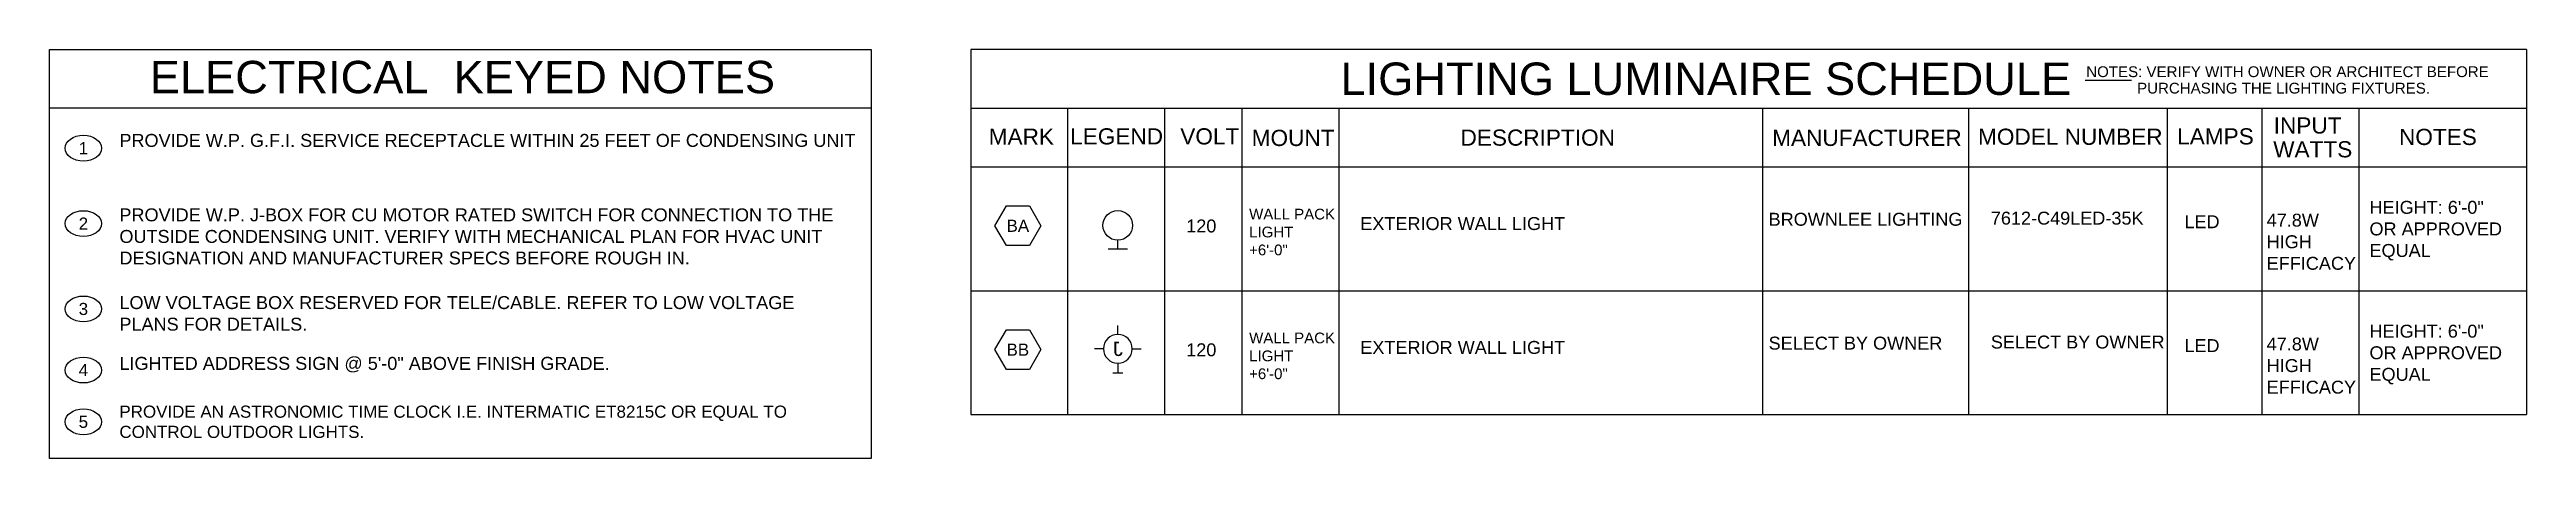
# Model space of a CAD drawing. Header units: inches. Extents: x -4243 to 9462, y -1700 to 6519.
# Drawn here: x -2327 to -1408, y 700 to 851 of the extents above; entities that cross this region are included whole.
import ezdxf
from ezdxf.enums import TextEntityAlignment as Align

# ---------------------------------------------------------------- set-up
doc = ezdxf.new("R2010")
doc.units = ezdxf.units.IN
doc.header["$MEASUREMENT"] = 0
for name, color, linetype in [('E-CND1', 4, 'Continuous'), ('E-SYM3', 6, 'Continuous'), ('E-TEXT', 2, 'Continuous'), ('E-TXT1', 2, 'Continuous'), ('E_LTG', 6, 'Continuous')]:
    doc.layers.add(name, color=color, linetype=linetype)
doc.layers.get('0').off()
doc.layers.get('0').freeze()
doc.styles.add('ARC-TEXT', font='arial.ttf', dxfattribs={"width": 0.86, "height": 4.5})
doc.styles.add('GEC', font='arial.ttf')

msp = doc.modelspace()

# ---------------------------------------------------------------- texts
at = {"layer": 'E-TXT1', "style": 'GEC'}
for s, height, p in [('ELECTRICAL  KEYED NOTES', 12, (-2289.35, 835.03)), ('LIGHTING LUMINAIRE SCHEDULE', 12, (-1847.66, 834.41)), ('NOTES: VERIFY WITH OWNER OR ARCHITECT BEFORE', 4, (-1571.03, 841.01)), ('PURCHASING THE LIGHTING FIXTURES.', 4, (-1552.16, 834.91)), ('MARK', 6, (-1978.15, 815.92)), ('LEGEND', 6, (-1947.95, 816.03)), ('VOLT', 6, (-1907.09, 816.03)), ('MOUNT', 6, (-1880.6, 815.45)), ('DESCRIPTION', 6, (-1803.13, 815.57)), ('MANUFACTURER', 6, (-1687.53, 815.47)), ('MODEL NUMBER', 6, (-1611.16, 815.89)), ('LAMPS', 6, (-1537.29, 816.02)), ('INPUT', 6, (-1501.48, 820.07)), ('NOTES', 6, (-1455, 815.82)), ('WATTS', 6, (-1501.67, 811.24)), ('EXTERIOR WALL LIGHT', 4.8, (-1840.32, 784.28)), ('EXTERIOR WALL LIGHT', 4.8, (-1840.32, 738.34))]:
    msp.add_text(s, height=height, dxfattribs=at).set_placement(p)
at = {"layer": 'E-TXT1', "attachment_point": 1, "style": 'GEC'}
for s, insert, char_height, width in [('PROVIDE W.P. G.F.I. SERVICE RECEPTACLE WITHIN 25 FEET OF CONDENSING UNIT', (-2300.62, 819.93), 4.8, 279.6054), ('PROVIDE W.P. J-BOX FOR CU MOTOR RATED SWITCH FOR CONNECTION TO THE OUTSIDE CONDENSING UNIT. VERIFY WITH MECHANICAL PLAN FOR HVAC UNIT DESIGNATION AND MANUFACTURER SPECS BEFORE ROUGH IN.', (-2300.62, 792.31), 4.8, 272.6163), ('WALL PACK\\PLIGHT\\P+6\'-0"', (-1881.55, 792.18), 3.985, 226.3409), ('BROWNLEE LIGHTING', (-1688.85, 790.67), 4.8, 272.6163), ('7612-C49LED-35K', (-1606.42, 791.09), 4.8, 272.6163), ('47.8W\\PHIGH\\PEFFICACY', (-1504.1, 790.34), 4.8, 272.6163), ('HEIGHT: 6\'-0"\\POR APPROVED\\PEQUAL', (-1465.96, 795.1), 4.8, 272.6163), ('120', (-1904.89, 788.19), 4.8, 272.6163), ('LED', (-1534.61, 789.76), 4.8, 272.6163), ('LOW VOLTAGE BOX RESERVED FOR TELE/CABLE. REFER TO LOW VOLTAGE PLANS FOR DETAILS.', (-2300.62, 759.76), 4.8, 272.6163), ('WALL PACK\\PLIGHT\\P+6\'-0"', (-1881.55, 746.24), 3.985, 226.3409), ('SELECT BY OWNER', (-1688.85, 744.73), 4.8, 272.6163), ('SELECT BY OWNER', (-1606.42, 745.14), 4.8, 272.6163), ('47.8W\\PHIGH\\PEFFICACY', (-1504.1, 744.4), 4.8, 272.6163), ('HEIGHT: 6\'-0"\\POR APPROVED\\PEQUAL', (-1465.96, 749.16), 4.8, 272.6163), ('LIGHTED ADDRESS SIGN @ 5\'-0" ABOVE FINISH GRADE.', (-2300.62, 737.22), 4.8, 272.6163), ('120', (-1904.89, 742.25), 4.8, 272.6163), ('LED', (-1534.61, 743.81), 4.8, 272.6163), ('PROVIDE AN ASTRONOMIC TIME CLOCK I.E. INTERMATIC ET8215C OR EQUAL TO CONTROL OUTDOOR LIGHTS.', (-2300.62, 719.16), 4.5, 272.6163)]:
    msp.add_mtext(s, dxfattribs=dict(at, insert=insert, char_height=char_height, width=width))

# ---------------------------------------------------------------- blocks, each defined once
blk = doc.blocks.new('A$C33E01DBA')
at = {"layer": 'E-SYM3'}
for points in [[(0, 1.93), (0, 9.07)], [(0, 5.46), (3.31, 5.46)]]:
    blk.add_lwpolyline(points, dxfattribs=at)
blk.add_circle((8.81, 5.5), 5.5, dxfattribs=at)
blk = doc.blocks.new('0E-ANO-litefix-GE')
at = {"transparency": 16777216}
blk.add_lwpolyline([(0.354, 0), (0.266, -0.153), (0.177, -0.153), (0.089, -0.153), (0, 0), (0.089, 0.153), (0.177, 0.153), (0.266, 0.153)], close=True, dxfattribs=at)
at = {"transparency": 16777216, "style": 'GEC'}
blk.add_attdef('QTY', (0.311, 0.153), '', height=0.0938, dxfattribs=at)
blk.add_attdef('TYPE', text='', height=0.0938, dxfattribs=at).set_placement((0.177, 0), align=Align.MIDDLE_CENTER)
blk.add_attdef('MTG_HT', text='', height=0.0938, dxfattribs=at).set_placement((0.173, -0.198), align=Align.TOP_CENTER)
blk = doc.blocks.new('*U2175')
at = {"ltscale": 5}
blk.add_ellipse((0, 0), major_axis=(-0.141, 0), ratio=0.707107, dxfattribs=at)
at = {"transparency": 16777216, "style": 'GEC'}
blk.add_attdef('#', text='', height=0.0938, dxfattribs=at).set_placement((0, 0), align=Align.MIDDLE_CENTER)
blk = doc.blocks.new('*U32')
for p, q in [((0.022, 0), (-0.022, 0)), ((0, 0.042), (0, 0))]:
    blk.add_line(p, q)
for points in [[(0, 0.167), (0, 0.206)], [(-0.062, 0.105), (-0.101, 0.105)], [(0.062, 0.105), (0.101, 0.105)]]:
    blk.add_lwpolyline(points)
blk.add_circle((0, 0.105), 0.0625)
at = {"style": 'ARC-TEXT', "width": 1.00018}
blk.add_text('J', height=0.0625, dxfattribs=at).set_placement((0, 0.105), align=Align.MIDDLE_CENTER)

# ---------------------------------------------------------------- linework, layer by layer
at = {"layer": 'E-CND1', "color": 2}
msp.add_line((-2021.73, 851.23), (-2021.73, 699.55), dxfattribs=at)
at = {"layer": 'E-TEXT'}
msp.add_line((-1984.83, 761.77), (-1407.73, 761.77), dxfattribs=at)
at = {"layer": 'E-TXT1'}
for p, q in [((-2326.54, 851.23), (-2021.73, 851.23)), ((-2326.54, 699.55), (-2326.54, 851.23)), ((-1984.83, 851.23), (-1984.84, 715.82)), ((-1407.73, 851.23), (-1984.83, 851.23)), ((-1407.73, 851.23), (-1407.73, 715.82)), ((-2021.73, 829.47), (-2326.54, 829.47)), ((-1984.83, 829.47), (-1407.73, 829.47)), ((-1948.89, 829.47), (-1948.89, 715.82)), ((-1912.95, 829.47), (-1912.95, 715.82)), ((-1884.22, 829.47), (-1884.22, 715.82)), ((-1848.28, 829.47), (-1848.28, 715.82)), ((-1691.16, 829.47), (-1691.16, 715.82)), ((-1614.75, 829.47), (-1614.75, 715.82)), ((-1540.95, 829.47), (-1540.95, 715.82)), ((-1505.89, 829.47), (-1505.89, 715.82)), ((-1469.95, 829.47), (-1469.95, 715.82)), ((-1984.83, 807.71), (-1407.73, 807.71)), ((-1984.84, 715.82), (-1407.73, 715.82)), ((-1984.83, 715.82), (-1407.73, 715.82)), ((-2021.73, 699.55), (-2326.54, 699.55))]:
    msp.add_line(p, q, dxfattribs=at)
msp.add_lwpolyline([(-1554.19, 839.79), (-1571.48, 839.79)], dxfattribs=at)

# ---------------------------------------------------------------- block references
at = {"layer": 'E-CND1', "rotation": 89.99999999999999}
msp.add_blockref('A$C33E01DBA', (-1924.78, 777.21), dxfattribs=at)
at = {"layer": 'E-TEXT', "xscale": 48, "yscale": 48, "zscale": 48}
for p, values in [((-2313.98, 814.63), {'#': '1'}), ((-2313.98, 786.67), {'#': '2'}), ((-2313.98, 755.01), {'#': '3'}), ((-2313.98, 732.33), {'#': '4'}), ((-2313.98, 713.15), {'#': '5'})]:
    msp.add_blockref('*U2175', p, dxfattribs=at).add_auto_attribs(values)
at = {"layer": 'E-TXT1'}
ref = msp.add_blockref('0E-ANO-litefix-GE', (-1975.85, 785.86), dxfattribs=dict(at, xscale=48, yscale=48, zscale=48))
ref.add_attrib('TYPE', 'BA', dxfattribs={"layer": '0', "height": 4.5, "style": 'GEC'}).set_placement((-1967.35, 785.86), align=Align.MIDDLE_CENTER)
ref = msp.add_blockref('0E-ANO-litefix-GE', (-1975.85, 739.92), dxfattribs=dict(at, xscale=48, yscale=48, zscale=48))
ref.add_attrib('TYPE', 'BB', dxfattribs={"layer": '0', "height": 4.5, "style": 'GEC'}).set_placement((-1967.35, 739.92), align=Align.MIDDLE_CENTER)
at = {"layer": 'E_LTG', "xscale": -85.33333333098666, "yscale": 85.33333333098666, "zscale": 85.33333333098666}
msp.add_blockref('*U32', (-1930.24, 731.26), dxfattribs=at)

msp.set_redraw_order([(e.dxf.handle, doc.entitydb.next_handle()) for e in msp.query("TEXT MTEXT ATTDEF DIMENSION ARC_DIMENSION")])  # texts and dimensions are drawn at this point

doc.saveas('drawing.dxf')
